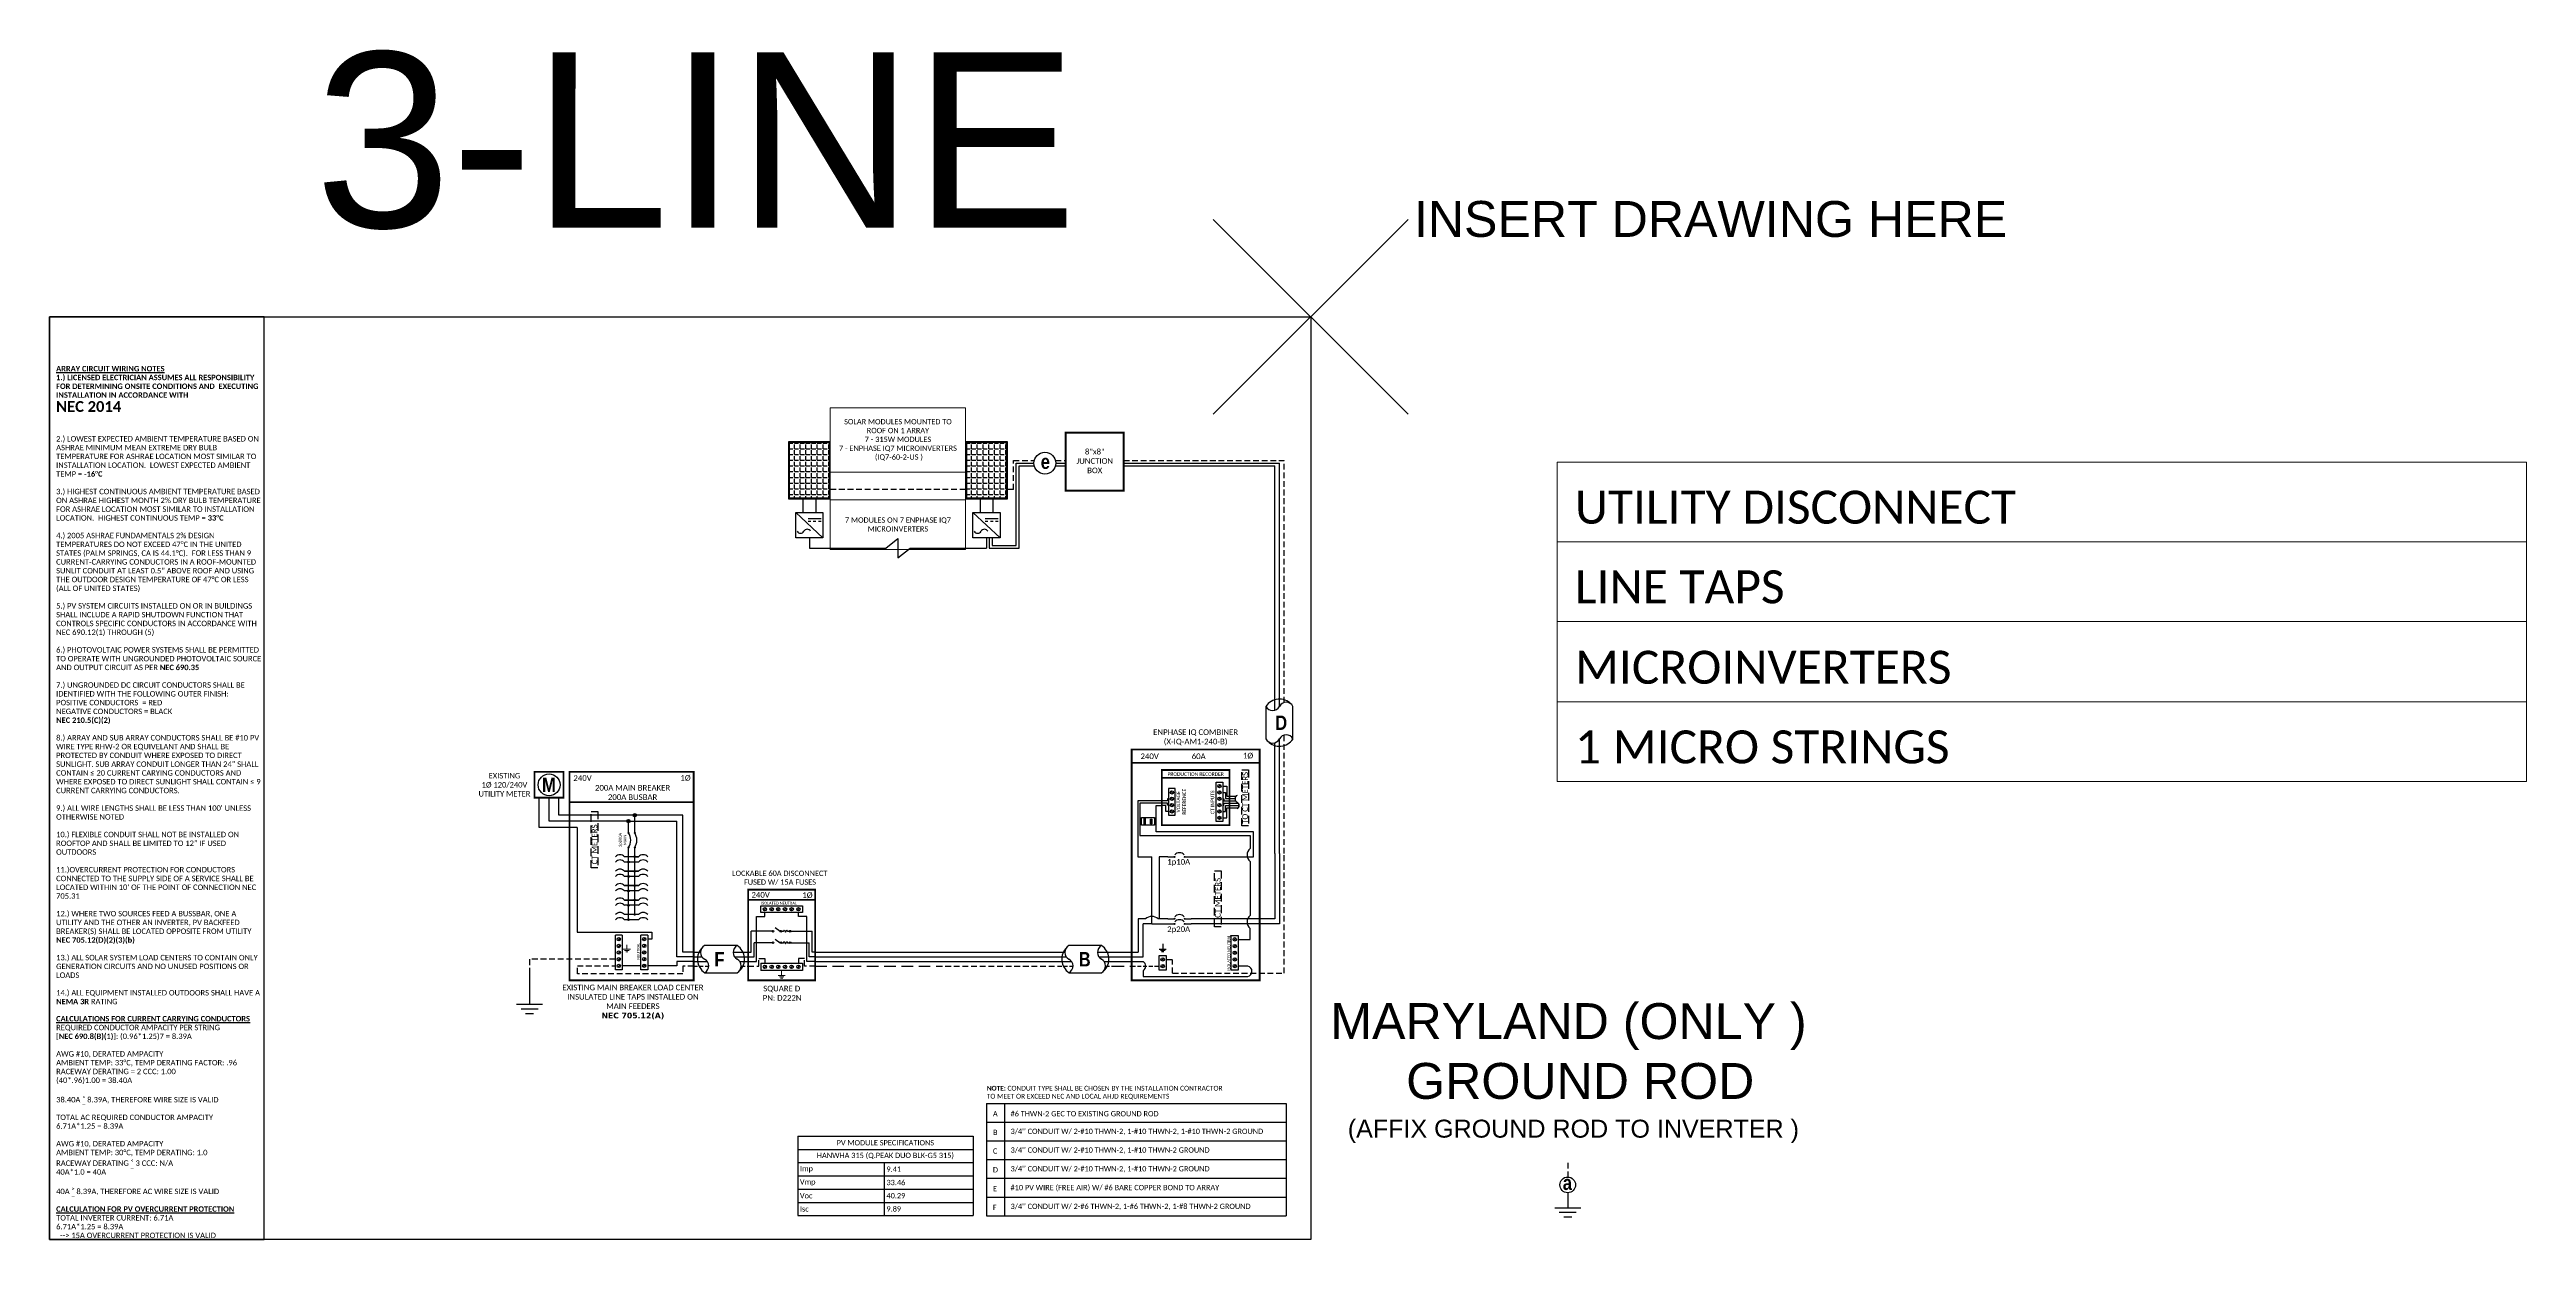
# Model space of a CAD drawing. Header units: feet. Extents: x -13431 to 10768, y 10829 to 29871.
# Drawn here: x 6130 to 7744, y 16895 to 17670 of the extents above; entities that cross this region are included whole.
import ezdxf

# ---------------------------------------------------------------- set-up
doc = ezdxf.new("R2010")
doc.units = ezdxf.units.FT
doc.header["$MEASUREMENT"] = 0
doc.linetypes.add('DASHED', pattern=[0.75, 0.5, -0.25])
doc.linetypes.add('HIDDEN', pattern=[0.375, 0.25, -0.125])
for name, color, linetype in [('E - MODULE', 7, 'Continuous'), ('LOCKED (PRINT)', 7, 'Continuous'), ('ONE LINE BLOCKS', 7, 'Continuous'), ('TABLES', 7, 'Continuous'), ('TEXT', 7, 'Continuous'), ('Z - TITLEBLOCK TXT', 7, 'Continuous')]:
    doc.layers.add(name, color=color, linetype=linetype)
doc.layers.add('LOCKED (NO PRINT)', color=7, linetype='Continuous', plot=False)
doc.styles.add('ONE LINE TXT', font='techb___.ttf')
doc.styles.get("Standard").update_dxf_attribs({"font": 'CALIBRI.TTF'})
doc.styles.add('TITLE BBLOCK TEXT', font='ARIALUNI.TTF')

# ---------------------------------------------------------------- blocks, each defined once
blk = doc.blocks.new('*T75')
at = {"layer": 'Defpoints', "color": 8, "linetype": 'ByBlock', "lineweight": 0, "transparency": 16777216}
for p, q in [((0, 0), (631.6, 0)), ((0, 0), (0, -208.1)), ((631.6, 0), (631.6, -208.1)), ((0, -51.9), (631.6, -51.9)), ((0, -103.8), (631.6, -103.8)), ((0, -156.2), (631.6, -156.2)), ((0, -208.1), (631.6, -208.1))]:
    blk.add_line(p, q, dxfattribs=at)
at = {"color": 0, "transparency": 16777216, "char_height": 21.506, "width": 608.409, "attachment_point": 7}
for s, insert in [('{\\fCalibri|b0|i0|c0;UTILITY DISCONNECT', (11.6, -40.3)), ('{\\fCalibri|b0|i0|c0;LINE TAPS', (11.6, -92.2)), ('{\\fCalibri|b0|i0|c0;MICROINVERTERS', (11.6, -144.6)), ('{\\fCalibri|b0|i0|c0;1 MICRO STRINGS', (11.6, -196.5))]:
    blk.add_mtext(s, dxfattribs=dict(at, insert=insert))
blk = doc.blocks.new('*U249')
at = {"color": 7}
for p, q in [((-35.5, 9), (-31.1, 9)), ((-9.8, 9), (0, 9))]:
    blk.add_line(p, q, dxfattribs=at)
at = {"color": 10}
for p, q in [((-35.5, 6), (-30.1, 6)), ((-8.9, 6), (0, 6))]:
    blk.add_line(p, q, dxfattribs=at)
at = {"color": 253}
for p, q in [((-35.5, 3), (-26.7, 3)), ((-5.4, 3), (0, 3))]:
    blk.add_line(p, q, dxfattribs=at)
at = {"color": 7, "linetype": 'Continuous'}
for p, q in [((-7.1, 13.3), (-28.4, 13.3)), ((-28.4, -4.3), (-7.1, -4.3))]:
    blk.add_line(p, q, dxfattribs=at)
at = {"color": 92, "linetype": 'HIDDEN', "ltscale": 10}
for p, q in [((-4.5, 0), (0, 0)), ((-35.5, 0), (-25.7, 0))]:
    blk.add_line(p, q, dxfattribs=at)
at = {"color": 7, "linetype": 'Continuous'}
for centre, start, end in [((-22.5, 4.5), 133.9732, 236.4265), ((-13, 4.5), 313.9732, 56.4265)]:
    blk.add_arc(centre, 10.6, start, end, dxfattribs=at)
at = {"linetype": 'Continuous'}
for centre, start, end in [((-26.1, 8.9), 117.6639, 242.3361), ((-30.7, 0.1), 297.6639, 62.3361), ((-4.8, 8.9), 117.6639, 242.3361), ((-9.5, 0.1), 297.6639, 62.3361)]:
    blk.add_arc(centre, 4.98, start, end, dxfattribs=at)
blk = doc.blocks.new('*U251')
at = {"lineweight": 50}
blk.add_line((-43.6, 43.1), (0, 43.1), dxfattribs=at)
at = {"color": 1, "linetype": 'Continuous'}
for p, q in [((-35.3, 34.8), (-35.3, 39.3)), ((-35.3, 39.3), (-8.3, 39.3)), ((-8.3, 34.8), (-35.3, 34.8)), ((-8.3, 39.3), (-8.3, 34.8)), ((-26.1, 25.2), (-22.8, 22.7)), ((-26.1, 17.6), (-22.8, 15.2)), ((-21.7, 22.7), (-20.5, 22.7)), ((-17.9, 22.7), (-16.7, 22.7)), ((-35.3, 1.8), (-8.3, 1.8)), ((-35.3, 1.8), (-35.3, -2.8)), ((-21.7, 15.2), (-20.5, 15.2)), ((-17.9, 15.2), (-16.7, 15.2)), ((-8.3, 1.8), (-8.3, -2.8)), ((-8.3, -2.8), (-35.3, -2.8))]:
    blk.add_line(p, q, dxfattribs=at)
at = {"color": 4, "linetype": 'Continuous'}
for p, q in [((-31.9, 37.8), (-33.5, 36.3)), ((-27.5, 37.8), (-29.1, 36.3)), ((-23.2, 37.8), (-24.8, 36.3)), ((-18.8, 37.8), (-20.4, 36.3)), ((-14.5, 37.8), (-16.1, 36.3)), ((-10.1, 37.8), (-11.7, 36.3)), ((-31.9, 0.3), (-33.5, -1.3)), ((-27.5, 0.3), (-29.1, -1.3)), ((-23.2, 0.3), (-24.8, -1.3)), ((-18.8, 0.3), (-20.4, -1.3)), ((-14.5, 0.3), (-16.1, -1.3)), ((-10.1, 0.3), (-11.7, -1.3))]:
    blk.add_line(p, q, dxfattribs=at)
at = {"color": 253, "linetype": 'Continuous'}
for p, q in [((-32.7, 32.2), (-32.7, 34.8)), ((-10.9, 32.2), (-10.9, 34.8)), ((-38.2, 3), (-38.2, 32.2)), ((-38.2, 32.2), (-32.7, 32.2)), ((-5.4, 32.2), (-10.9, 32.2)), ((-5.4, 3), (-5.4, 32.2)), ((-43.6, 3), (-38.2, 3)), ((0, 3), (-5.4, 3))]:
    blk.add_line(p, q, dxfattribs=at)
at = {"color": 7, "linetype": 'Continuous'}
for p, q in [((-28, 22.7), (-41.7, 22.7)), ((-41.7, 9), (-41.7, 22.7)), ((-15.6, 22.7), (-1.9, 22.7)), ((-1.9, 9), (-1.9, 22.7))]:
    blk.add_line(p, q, dxfattribs=at)
at = {"color": 7}
for p, q in [((-43.6, 9), (-41.7, 9)), ((0, 9), (-1.9, 9))]:
    blk.add_line(p, q, dxfattribs=at)
at = {"color": 10, "linetype": 'Continuous'}
for p, q in [((-43.6, 6), (-39.8, 6)), ((-28, 15.2), (-39.8, 15.2)), ((-39.8, 6), (-39.8, 15.2)), ((-15.6, 15.2), (-3.8, 15.2)), ((-3.8, 6), (-3.8, 15.2)), ((0, 6), (-3.8, 6))]:
    blk.add_line(p, q, dxfattribs=at)
at = {"color": 92, "linetype": 'HIDDEN', "ltscale": 15}
for p, q in [((-43.6, 0), (-36.6, 0)), ((-36.6, 0), (-36.6, 4.9)), ((-36.6, 4.9), (-32.7, 4.9)), ((-32.7, 4.9), (-32.7, 1.8)), ((-7, 4.9), (-10.9, 4.9)), ((-10.9, 4.9), (-10.9, 1.8)), ((-7, 0), (-7, 4.9)), ((0, 0), (-7, 0))]:
    blk.add_line(p, q, dxfattribs=at)
at = {"lineweight": 50, "const_width": 1.19}
blk.add_lwpolyline([(-43.6, -9.3), (-43.6, 49.8), (0, 49.8), (0, -9.3)], close=True, dxfattribs=at)
at = {"color": 92, "linetype": 'Continuous', "lineweight": 5, "ltscale": 0.05, "flags": 128}
for points in [[(-24.1, -6.2), (-19.5, -6.2)], [(-20.3, -7), (-23.3, -7)], [(-21.1, -7.9), (-22.5, -7.9)], [(-21.8, -3.3), (-21.8, -6.2)]]:
    blk.add_lwpolyline(points, dxfattribs=at)
at = {"color": 4, "linetype": 'Continuous'}
for centre in [(-32.7, 37), (-28.3, 37), (-24, 37), (-19.6, 37), (-15.3, 37), (-10.9, 37), (-32.7, -0.5), (-28.3, -0.5), (-24, -0.5), (-19.6, -0.5), (-15.3, -0.5), (-10.9, -0.5)]:
    blk.add_circle(centre, 1.11, dxfattribs=at)
at = {"color": 1, "linetype": 'Continuous'}
for centre in [(-27.4, 22.7), (-22.3, 22.7), (-16.2, 22.7), (-27.4, 15.2), (-22.3, 15.2), (-16.2, 15.2)]:
    blk.add_circle(centre, 0.541, dxfattribs=at)
for points in [[(-20.5, 22.7), (-20.1, 23.5), (-19.2, 22), (-18.4, 23.5), (-17.9, 22.7)], [(-20.5, 15.2), (-20.1, 16), (-19.2, 14.4), (-18.4, 16), (-17.9, 15.2)]]:
    blk.add_spline(points, degree=3, dxfattribs=at)
at = {"color": 7}
blk.add_blockref('*U249', (-43.6, 0), dxfattribs=at)
at = {"color": 4, "linetype": 'Continuous'}
blk.add_text('ISOLATED NEUTRAL', height=1.874, dxfattribs=at).set_placement((-35.3, 40))
at = {"color": 1}
for s, width, gutter_width, heights, insert, char_height, attachment_point in [('\\A1;\\pi4.81443;LOCKABLE 60A DISCONNECT \\P\\pi12.54963;FUSED W/ 15A FUSES', 71.893, 92.2, [18.6], (-58.9, 62.2), 3.454, 1), ('240V', 0.148, 0.75, [0], (-35.5, 46.4), 3.66, 5), ('1Ø', 0.148, 0.75, [0], (-5, 46.1), 3.66, 5), ('\\A1;\\pi5.59874,t23.88673;SQUARE D\\P\\pi5.24142,t23.52941;PN: D222N', 35.082, 28.9, [13.5], (-39.4, -12.8), 3.658, 1)]:
    blk.add_mtext_dynamic_manual_height_columns(s, width=width, gutter_width=gutter_width, heights=heights, dxfattribs=dict(at, insert=insert, char_height=char_height, attachment_point=attachment_point))
blk = doc.blocks.new('lineTapPanel')
at = {"linetype": 'Continuous'}
h = blk.add_hatch(color=254, dxfattribs=at)
h.dxf.hatch_style = 1
edge = h.paths.add_edge_path()
edge.add_arc((-38.4, 98.3), 1.11, 0, 360)
h = blk.add_hatch(color=254, dxfattribs=at)
h.dxf.hatch_style = 1
edge = h.paths.add_edge_path()
edge.add_arc((-42.5, 94.5), 1.11, 0, 360)
h = blk.add_hatch(color=1, dxfattribs=at)
h.dxf.hatch_style = 1
edge = h.paths.add_edge_path()
edge.add_arc((-42.5, 86.8), 0.291, 0, 360)
h = blk.add_hatch(color=1, dxfattribs=at)
h.dxf.hatch_style = 1
edge = h.paths.add_edge_path()
edge.add_arc((-38.4, 86.8), 0.291, 0, 360)
h = blk.add_hatch(color=1, dxfattribs=at)
h.dxf.hatch_style = 1
edge = h.paths.add_edge_path()
edge.add_arc((-42.5, 67.8), 0.528, 0, 360)
h = blk.add_hatch(color=1, dxfattribs=at)
h.dxf.hatch_style = 1
edge = h.paths.add_edge_path()
edge.add_arc((-42.5, 77.2), 0.291, 0, 360)
h = blk.add_hatch(color=1, dxfattribs=at)
h.dxf.hatch_style = 1
edge = h.paths.add_edge_path()
edge.add_arc((-38.4, 71.2), 0.528, 0, 360)
h = blk.add_hatch(color=1, dxfattribs=at)
h.dxf.hatch_style = 1
edge = h.paths.add_edge_path()
edge.add_arc((-38.4, 77.2), 0.291, 0, 360)
h = blk.add_hatch(color=1, dxfattribs=at)
h.dxf.hatch_style = 1
edge = h.paths.add_edge_path()
edge.add_arc((-42.5, 58.4), 0.528, 0, 360)
h = blk.add_hatch(color=1, dxfattribs=at)
h.dxf.hatch_style = 1
edge = h.paths.add_edge_path()
edge.add_arc((-42.5, 49), 0.528, 0, 360)
h = blk.add_hatch(color=1, dxfattribs=at)
h.dxf.hatch_style = 1
edge = h.paths.add_edge_path()
edge.add_arc((-38.4, 61.8), 0.528, 0, 360)
h = blk.add_hatch(color=1, dxfattribs=at)
h.dxf.hatch_style = 1
edge = h.paths.add_edge_path()
edge.add_arc((-38.4, 52.4), 0.528, 0, 360)
h = blk.add_hatch(color=1, dxfattribs=at)
h.dxf.hatch_style = 1
edge = h.paths.add_edge_path()
edge.add_arc((-42.5, 39.6), 0.528, 0, 360)
h = blk.add_hatch(color=1, dxfattribs=at)
h.dxf.hatch_style = 1
edge = h.paths.add_edge_path()
edge.add_arc((-38.4, 43), 0.528, 0, 360)
h = blk.add_hatch(color=1, dxfattribs=at)
h.dxf.hatch_style = 1
edge = h.paths.add_edge_path()
edge.add_arc((-38.4, 33.6), 0.528, 0, 360)
h = blk.add_hatch(color=1, dxfattribs=at)
h.dxf.hatch_style = 1
edge = h.paths.add_edge_path()
edge.add_arc((-42.5, 30.2), 0.528, 0, 360)
at = {"color": 253, "linetype": 'Continuous'}
for p, q in [((-100.7, 90.2), (-100.7, 109.7)), ((-76, 90.2), (-100.7, 90.2)), ((-76, 90.2), (-76, 22.2)), ((-76, 22.2), (-27.2, 22.2)), ((-27.2, 17.6), (-29.9, 17.6)), ((-27.2, 22.2), (-27.2, 17.6)), ((-11, 0.2), (-29.9, 0.2)), ((0, 3), (-11, 3)), ((-11, 3), (-11, 0.2))]:
    blk.add_line(p, q, dxfattribs=at)
at = {"color": 10, "linetype": 'Continuous'}
for p, q in [((-94.2, 94.5), (-94.2, 109.7)), ((-43.6, 94.5), (-94.2, 94.5)), ((-42.5, 87.1), (-42.5, 93.4)), ((-41.4, 94.5), (-11, 94.5)), ((-11, 6), (-11, 94.5)), ((-35.9, 67.8), (-45, 67.8)), ((-42.5, 30.2), (-42.5, 76.9)), ((-35.9, 58.4), (-45, 58.4)), ((-35.9, 49), (-45, 49)), ((-35.9, 39.6), (-45, 39.6)), ((-35.9, 30.2), (-45, 30.2)), ((0, 6), (-11, 6))]:
    blk.add_line(p, q, dxfattribs=at)
at = {"color": 7, "linetype": 'Continuous'}
for p, q in [((-87.8, 98.3), (-87.8, 109.7)), ((-39.6, 98.3), (-87.8, 98.3)), ((-38.4, 87.1), (-38.4, 97.2)), ((-7, 9), (-7, 98.3)), ((-35.9, 71.2), (-45, 71.2)), ((-38.4, 61.8), (-38.4, 76.9)), ((-38.4, 71.2), (-35.9, 71.2)), ((-45, 61.8), (-35.9, 61.8)), ((-35.9, 61.8), (-45, 61.8)), ((-45, 52.4), (-35.9, 52.4)), ((-35.9, 52.4), (-45, 52.4)), ((-38.4, 52.4), (-38.4, 61.8)), ((-38.4, 43), (-38.4, 52.4)), ((-45, 43), (-35.9, 43)), ((-35.9, 43), (-45, 43)), ((-35.9, 33.6), (-45, 33.6)), ((-38.4, 33.6), (-38.4, 43))]:
    blk.add_line(p, q, dxfattribs=at)
at = {"lineweight": 50}
blk.add_line((-80.9, 106.9), (0, 106.9), dxfattribs=at)
at = {"color": 7}
for p, q in [((-7, 98.3), (-37.3, 98.3)), ((0, 9), (-7, 9))]:
    blk.add_line(p, q, dxfattribs=at)
at = {"color": 1, "linetype": 'Continuous'}
for p, q in [((-51, -2.5), (-51, 20.2)), ((-46.5, 20.2), (-51, 20.2)), ((-46.5, 20.2), (-46.5, -2.5)), ((-34.4, -2.4), (-34.4, 20.2)), ((-29.9, 20.2), (-34.4, 20.2)), ((-29.9, 20.2), (-29.9, -2.4)), ((-46.5, -2.5), (-51, -2.5)), ((-29.9, -2.4), (-34.4, -2.4))]:
    blk.add_line(p, q, dxfattribs=at)
at = {"color": 4, "linetype": 'Continuous'}
for p, q in [((-48, 18.3), (-49.5, 16.7)), ((-31.4, 18.4), (-32.9, 16.8)), ((-48, 13.9), (-49.5, 12.4)), ((-48, 9.6), (-49.5, 8)), ((-48, 5.2), (-49.5, 3.7)), ((-48, 0.9), (-49.5, -0.7)), ((-31.4, 14), (-32.9, 12.4)), ((-31.4, 9.7), (-32.9, 8.1)), ((-31.4, 5.3), (-32.9, 3.7)), ((-31.4, 0.9), (-32.9, -0.6))]:
    blk.add_line(p, q, dxfattribs=at)
at = {"color": 92, "linetype": 'HIDDEN', "ltscale": 15}
for p, q in [((-51, 4.4), (-106.9, 4.4)), ((-106.9, 4.4), (-106.9, -4.9)), ((-75.8, -5), (-75.8, 0.1)), ((-75.8, 0.1), (-51, 0.1)), ((0, 0), (-7, 0)), ((-7, -5), (-75.8, -5)), ((-7, 0), (-7, -5))]:
    blk.add_line(p, q, dxfattribs=at)
at = {"color": 92, "linetype": 'Continuous', "ltscale": 15}
blk.add_line((-34.4, 0.1), (-46.5, 0.1), dxfattribs=at)
at = {"color": 92, "ltscale": 15}
blk.add_line((-106.9, -4.9), (-106.9, -24.8), dxfattribs=at)
at = {"lineweight": 50, "const_width": 1.19}
for points in [[(-103.7, 109.7), (-103.7, 126.6), (-84.8, 126.6), (-84.8, 109.7)], [(-80.9, -9.3), (-80.9, 126.6), (0, 126.6), (0, -9.3)]]:
    blk.add_lwpolyline(points, close=True, dxfattribs=at)
at = {"color": 92, "linetype": 'Continuous', "lineweight": 5, "ltscale": 0.05, "flags": 128}
for points in [[(-45.9, 11), (-41.2, 11)], [(-42, 10.1), (-45.1, 10.1)], [(-42.8, 9.2), (-44.3, 9.2)], [(-43.5, 13.8), (-43.5, 11)]]:
    blk.add_lwpolyline(points, dxfattribs=at)
at = {"color": 92, "linetype": 'Continuous', "ltscale": 4, "flags": 128}
for points in [[(-115.4, -24.8), (-98.4, -24.8)], [(-101.4, -28), (-112.4, -28)], [(-104.3, -31.1), (-109.5, -31.1)]]:
    blk.add_lwpolyline(points, dxfattribs=at)
at = {"linetype": 'Continuous'}
blk.add_circle((-94.2, 118.1), 7.15, dxfattribs=at)
at = {"color": 7, "linetype": 'Continuous'}
for centre in [(-38.4, 98.3), (-38.4, 98.3), (-42.5, 94.5)]:
    blk.add_circle(centre, 1.11, dxfattribs=at)
at = {"color": 1, "linetype": 'Continuous'}
for centre, radius in [((-42.5, 86.8), 0.291), ((-38.4, 86.8), 0.291), ((-42.5, 67.8), 0.528), ((-42.5, 77.2), 0.291), ((-38.4, 71.2), 0.528), ((-38.4, 77.2), 0.291), ((-42.5, 58.4), 0.528), ((-42.5, 49), 0.528), ((-38.4, 61.8), 0.528), ((-38.4, 52.4), 0.528), ((-42.5, 39.6), 0.528), ((-38.4, 43), 0.528), ((-38.4, 33.6), 0.528), ((-42.5, 30.2), 0.528)]:
    blk.add_circle(centre, radius, dxfattribs=at)
at = {"color": 4, "linetype": 'Continuous'}
for centre in [(-48.8, 17.5), (-32.2, 17.6), (-48.8, 13.1), (-48.8, 8.8), (-48.8, 4.4), (-48.8, 0.1), (-32.2, 13.2), (-32.2, 8.9), (-32.2, 4.5), (-32.2, 0.2)]:
    blk.add_circle(centre, 1.11, dxfattribs=at)
at = {"color": 1, "linetype": 'Continuous'}
for centre, radius, start, end in [((-50.1, 82), 9.06, 327.8708, 32.1292), ((-46.1, 82), 9.06, 327.8708, 32.1292), ((-48, 68.6), 3.93, 40.3392, 139.6608), ((-48, 65.2), 3.93, 40.3392, 139.6608), ((-32.9, 68.6), 3.93, 40.3392, 139.6608), ((-32.9, 65.2), 3.93, 40.3392, 139.6608), ((-48, 59.2), 3.93, 40.3392, 139.6608), ((-48, 55.8), 3.93, 40.3392, 139.6608), ((-48, 49.8), 3.93, 40.3392, 139.6608), ((-48, 46.4), 3.93, 40.3392, 139.6608), ((-32.9, 59.2), 3.93, 40.3392, 139.6608), ((-32.9, 55.8), 3.93, 40.3392, 139.6608), ((-32.9, 49.8), 3.93, 40.3392, 139.6608), ((-32.9, 46.4), 3.93, 40.3392, 139.6608), ((-48, 40.4), 3.93, 40.3392, 139.6608), ((-48, 37), 3.93, 40.3392, 139.6608), ((-48, 31), 3.93, 40.3392, 139.6608), ((-32.9, 40.4), 3.93, 40.3392, 139.6608), ((-32.9, 37), 3.93, 40.3392, 139.6608), ((-32.9, 31), 3.93, 40.3392, 139.6608), ((-48, 27.6), 3.93, 40.3392, 139.6608), ((-32.9, 27.6), 3.93, 40.3392, 139.6608)]:
    blk.add_arc(centre, radius, start, end, dxfattribs=at)
at = {"color": 253, "linetype": 'Continuous', "style": 'ONE LINE TXT'}
blk.add_text('M', height=9.38, dxfattribs=at).set_placement((-98.8, 113.4))
at = {"color": 4, "linetype": 'Continuous'}
blk.add_text('NEUTRAL', height=1.87, rotation=90, dxfattribs=at).set_placement((-35.1, 4.1))
at = {"color": 1, "attachment_point": 5}
for s, width, gutter_width, heights, insert, char_height in [('EXISTING\\P1Ø 120/240V UTILITY METER', 37.807, 7.17, [0], (-123.3, 118.1), 3.543), ('240V', 0.148, 0.75, [0], (-72.4, 122.5), 3.66), ('200A MAIN BREAKER\\P200A BUSBAR', 72.5, 0.75, [0], (-39.8, 113.1), 3.658), ('1Ø', 0.148, 0.75, [0], (-5.3, 122.5), 3.66), ('EXISTING MAIN BREAKER LOAD CENTER INSULATED LINE TAPS INSTALLED ON MAIN FEEDERS\\P{\\fVerdana|b1|i0|c0|p34;NEC 705.12(A)}', 98.918, 7.17, [106.4], (-39.6, -23.4), 3.658)]:
    blk.add_mtext_dynamic_manual_height_columns(s, width=width, gutter_width=gutter_width, heights=heights, dxfattribs=dict(at, insert=insert, char_height=char_height))
at = {"color": 4, "linetype": 'Continuous', "insert": (-46.3, 82.2), "char_height": 1.87, "attachment_point": 5, "rotation": 90}
blk.add_mtext_dynamic_manual_height_columns('2p200A\\PMAIN', width=0.148, gutter_width=0.75, heights=[0], dxfattribs=at)
blk = doc.blocks.new('*U253')
at = {"color": 7}
blk.add_blockref('lineTapPanel', (0, 0), dxfattribs=at)
blk = doc.blocks.new('*U246')
at = {"color": 7}
blk.add_line((-79.1, 9), (0, 9), dxfattribs=at)
at = {"color": 10}
blk.add_line((-79.1, 6), (0, 6), dxfattribs=at)
at = {"color": 253}
blk.add_line((-79.1, 3), (0, 3), dxfattribs=at)
at = {"color": 92, "linetype": 'HIDDEN', "ltscale": 15}
blk.add_line((-79.1, 0), (0, 0), dxfattribs=at)
blk = doc.blocks.new('*T256')
at = {"color": 0, "lineweight": -2, "transparency": 16777216}
for p, q in [((0, 0), (114.2, 0)), ((0, 0), (0, -51.7)), ((114.2, 0), (114.2, -51.7)), ((0, -8.6), (114.2, -8.6)), ((0, -17.2), (114.2, -17.2)), ((0, -25.8), (114.2, -25.8)), ((56.4, -17.2), (56.4, -51.7)), ((0, -34.5), (114.2, -34.5)), ((0, -43.1), (114.2, -43.1)), ((0, -51.7), (114.2, -51.7))]:
    blk.add_line(p, q, dxfattribs=at)
at = {"color": 0, "linetype": 'Continuous', "transparency": 16777216, "char_height": 3.454}
for s, insert, width, attachment_point in [('{\\fCalibri|b0|i0|c0;HANWHA 315 (Q.PEAK DUO BLK-G5 315)', (57.1, -12.9), 111.433, 5), ('{\\fCalibri|b0|i0|c0;PV MODULE SPECIFICATIONS', (57.1, -4.3), 111.433, 5), ('{\\fCalibri|b0|i0|c0;Vmp', (1.4, -30.2), 53.655, 4), ('{\\fCalibri|b0|i0|c0;Imp', (1.4, -21.5), 53.655, 4), ('{\\fCalibri|b0|i0|c0;33.46', (57.8, -30.2), 55.025, 4), ('{\\fCalibri|b0|i0|c0;9.41', (57.8, -21.5), 55.025, 4), ('{\\fCalibri|b0|i0|c0;Voc', (1.4, -38.8), 53.655, 4), ('{\\fCalibri|b0|i0|c0;Isc', (1.4, -47.4), 53.655, 4), ('{\\fCalibri|b0|i0|c0;40.29', (57.8, -38.8), 55.025, 4), ('{\\fCalibri|b0|i0|c0;9.89', (57.8, -47.4), 55.025, 4)]:
    blk.add_mtext(s, dxfattribs=dict(at, insert=insert, width=width, attachment_point=attachment_point))
blk = doc.blocks.new('*T257')
at = {"linetype": 'ByBlock', "lineweight": -2, "transparency": 16777216}
for p, q in [((0, 0), (195.1, 0)), ((0, 0), (0, -73.1)), ((11.6, 0), (11.6, -73.1)), ((195.1, 0), (195.1, -73.1)), ((0, -12.1), (195.1, -12.1)), ((0, -24.3), (195.1, -24.3)), ((0, -36.5), (195.1, -36.5)), ((0, -48.6), (195.1, -48.6)), ((0, -61), (195.1, -61)), ((0, -73.1), (195.1, -73.1))]:
    blk.add_line(p, q, dxfattribs=at)
at = {"color": 0, "linetype": 'Continuous', "transparency": 16777216, "char_height": 3.454, "attachment_point": 7}
for s, insert, width in [('{\\fCalibri|b0|i0|c0;A', (4.1, -8.4), 3.454), ('{\\fCalibri|b0|i0|c0;#6 THWN-2 GEC TO EXISTING GROUND ROD', (15.6, -8.4), 175.386), ("{\\fCalibri|b0|i0|c0;3/4'' CONDUIT W/ 2-#10 THWN-2, 1-#10 THWN-2, 1-#10 THWN-2 GROUND", (15.6, -20.5), 175.386), ('{\\fCalibri|b0|i0|c0;C', (4.1, -32.7), 3.454), ('{\\fCalibri|b0|i0|c0;B', (4.1, -20.5), 3.454), ("{\\fCalibri|b0|i0|c0;3/4'' CONDUIT W/ 2-#10 THWN-2, 1-#10 THWN-2 GROUND", (15.6, -32.7), 175.386), ('{\\fCalibri|b0|i0|c0;D', (4.1, -44.9), 3.454), ("{\\fCalibri|b0|i0|c0;3/4'' CONDUIT W/ 2-#10 THWN-2, 1-#10 THWN-2 GROUND", (15.6, -44.9), 175.386), ('{\\fCalibri|b0|i0|c0;E', (4.1, -57.2), 3.454), ('{\\fCalibri|b0|i0|c0;#10 PV WIRE (FREE AIR) W/ #6 BARE COPPER BOND TO ARRAY', (15.6, -57.2), 175.386), ('{\\fCalibri|b0|i0|c0;F', (4.1, -69.4), 3.454), ("{\\fCalibri|b0|i0|c0;3/4'' CONDUIT W/ 2-#6 THWN-2, 1-#6 THWN-2, 1-#8 THWN-2 GROUND", (15.6, -69.4), 175.386)]:
    blk.add_mtext(s, dxfattribs=dict(at, insert=insert, width=width))
blk = doc.blocks.new('*U248')
at = {"color": 7}
blk.add_line((-79.1, 9), (0, 9), dxfattribs=at)
at = {"color": 10}
blk.add_line((-79.1, 6), (0, 6), dxfattribs=at)
at = {"color": 253}
blk.add_line((-79.1, 3), (0, 3), dxfattribs=at)
at = {"color": 92, "linetype": 'DASHED', "ltscale": 15}
blk.add_line((-79.1, 0), (0, 0), dxfattribs=at)
blk = doc.blocks.new('*T258')
at = {"layer": 'Defpoints', "color": 8, "linetype": 'ByBlock', "lineweight": 0, "transparency": 16777216}
for p, q in [((0, 0), (88.2, 0)), ((0, 0), (0, -92.2)), ((88.2, 0), (88.2, -92.2)), ((0, -41.8), (88.2, -41.8)), ((0, -59.9), (88.2, -59.9)), ((0, -92.2), (88.2, -92.2))]:
    blk.add_line(p, q, dxfattribs=at)
at = {"color": 0, "linetype": 'Continuous', "transparency": 16777216, "width": 80.036, "attachment_point": 5}
for s, insert, char_height in [('{\\fCalibri|b0|i0|c0;SOLAR MODULES MOUNTED TO ROOF ON 1 ARRAY^J7 - 315W MODULES^J7 - ENPHASE IQ7 MICROINVERTERS^J (IQ7-60-2-US )', (44.1, -20.9), 3.4544), ('{\\fCalibri|b0|i0|c0;', (44.1, -50.9), 3.454), ('{\\fCalibri|b0|i0|c0;7 MODULES ON 7 ENPHASE IQ7 MICROINVERTERS', (44.1, -76), 3.454)]:
    blk.add_mtext(s, dxfattribs=dict(at, insert=insert, char_height=char_height))
blk = doc.blocks.new('8x8box')
at = {"lineweight": 50, "const_width": 1.19}
blk.add_lwpolyline([(37.8, 0), (0, 0), (0, 37.8), (37.8, 37.8)], close=True, dxfattribs=at)
at = {"color": 1, "insert": (19, 19.3), "char_height": 3.658, "attachment_point": 5}
blk.add_mtext_dynamic_manual_height_columns('8"x8"  JUNCTION BOX ', width=0.477, gutter_width=7.17, heights=[0], dxfattribs=at)
blk = doc.blocks.new('*U231')
at = {"layer": 'LOCKED (NO PRINT)', "color": 7}
blk.add_lwpolyline([(-2074.5, 12976.6), (-2057.8, 12976.6), (-2057.8, 12966.1), (-2074.5, 12966.1)], close=True, dxfattribs=at)
at = {"layer": 'LOCKED (PRINT)', "color": 1, "insert": (4.3, 153.2), "char_height": 3.5433, "width": 133.501, "attachment_point": 7, "line_spacing_factor": 0.97}
blk.add_mtext('{\\fCalibri|b1|i0|c0|p34;\\LARRAY CIRCUIT WIRING NOTES\\l\\P1.) LICENSED ELECTRICIAN ASSUMES ALL RESPONSIBILITY FOR DETERMINING ONSITE CONDITIONS AND  EXECUTING INSTALLATION IN ACCORDANCE WITH\\P\\H1.9756x;NEC 2014\\fCalibri|b0|i0|c0|p34;\\H0.50618x;\\P\\H0.99999x;\\P\\P2.) LOWEST EXPECTED AMBIENT TEMPERATURE BASED ON ASHRAE MINIMUM MEAN EXTREME DRY BULB TEMPERATURE FOR ASHRAE LOCATION MOST SIMILAR TO INSTALLATION LOCATION.  LOWEST EXPECTED AMBIENT TEMP = -\\fCalibri|b1|i0|c0|p34;16\\fCalibri|b0|i0|c0|p34;°\\fCalibri|b1|i0|c0|p34;C\\P\\fCalibri|b0|i0|c0|p34;\\P}3.) HIGHEST CONTINUOUS AMBIENT TEMPERATURE BASED ON ASHRAE HIGHEST MONTH 2% DRY BULB TEMPERATURE FOR ASHRAE LOCATION MOST SIMILAR TO INSTALLATION LOCATION.  HIGHEST CONTINUOUS TEMP = {\\fCalibri|b1|i0|c0|p34;33}°{\\fCalibri|b1|i0|c0|p34;C}\\P\\P4.) 2005 ASHRAE FUNDAMENTALS 2% DESIGN TEMPERATURES DO NOT EXCEED 47°C IN THE UNITED STATES (PALM SPRINGS, CA IS 44.1°C).  FOR LESS THAN 9 CURRENT-CARRYING CONDUCTORS IN A ROOF-MOUNTED SUNLIT CONDUIT AT LEAST 0.5" ABOVE ROOF AND USING THE OUTDOOR DESIGN TEMPERATURE OF 47°C OR LESS (ALL OF UNITED STATES)\\P\\P5.) PV SYSTEM CIRCUITS INSTALLED ON OR IN BUILDINGS SHALL INCLUDE A RAPID SHUTDOWN FUNCTION THAT CONTROLS SPECIFIC CONDUCTORS IN ACCORDANCE WITH NEC 690.12(1) THROUGH (5)\\P\\P6.) PHOTOVOLTAIC POWER SYSTEMS SHALL BE PERMITTED TO OPERATE WITH UNGROUNDED PHOTOVOLTAIC SOURCE AND OUTPUT CIRCUIT AS PER {\\fCalibri|b1|i0|c0|p34;NEC 690.35\\P\\P}7.) UNGROUNDED DC CIRCUIT CONDUCTORS SHALL BE IDENTIFIED WITH THE FOLLOWING OUTER FINISH: POSITIVE CONDUCTORS  = RED\\PNEGATIVE CONDUCTORS = BLACK\\P{\\fCalibri|b1|i0|c0|p34;NEC 210.5(C)(2) \\P}\\P8.) ARRAY AND SUB ARRAY CONDUCTORS SHALL BE #10 PV WIRE TYPE RHW-2 OR EQUIVELANT AND SHALL BE PROTECTED BY CONDUIT WHERE EXPOSED TO DIRECT SUNLIGHT. SUB ARRAY CONDUIT LONGER THAN 24” SHALL CONTAIN ≤ 20 CURRENT CARYING CONDUCTORS AND WHERE EXPOSED TO DIRECT SUNLIGHT SHALL CONTAIN ≤ 9 CURRENT CARRYING CONDUCTORS.\\P\\P9.) ALL WIRE LENGTHS SHALL BE LESS THAN 100\' UNLESS OTHERWISE NOTED  \\P\\P10.) FLEXIBLE CONDUIT SHALL NOT BE INSTALLED ON ROOFTOP AND SHALL BE LIMITED TO 12” IF USED OUTDOORS \\P\\P11.)OVERCURRENT PROTECTION FOR CONDUCTORS CONNECTED TO THE SUPPLY SIDE OF A SERVICE SHALL BE LOCATED WITHIN 10\' OF THE POINT OF CONNECTION NEC 705.31\\P\\P12.) WHERE TWO SOURCES FEED A BUSSBAR, ONE A UTILITY AND THE OTHER AN INVERTER, PV BACKFEED BREAKER(S) SHALL BE LOCATED OPPOSITE FROM UTILITY\\P{\\fCalibri|b1|i0|c0|p34;NEC 705.12(D)(2)(3)(b)} \\P\\P13.) ALL SOLAR SYSTEM LOAD CENTERS TO CONTAIN ONLY GENERATION CIRCUITS AND NO UNUSED POSITIONS OR LOADS\\P\\P14.) ALL EQUIPMENT INSTALLED OUTDOORS SHALL HAVE A {\\fCalibri|b1|i0|c0|p34;NEMA 3R} RATING', dxfattribs=at)

msp = doc.modelspace()

# ---------------------------------------------------------------- hatches: boundary and pattern name
at = {"linetype": 'Continuous'}
h = msp.add_hatch(dxfattribs=at)
h.set_pattern_fill('ANGLE', color=256, scale=13.54666)
h.set_pattern_definition([(0, (6675.2457, 5395.6335), (0, 3.7253315), [2.709332, -1.0159995]), (90, (6675.2457, 5395.6335), (-3.7253315, 2e-16), [2.709332, -1.0159995])])
h.paths.add_polyline_path([(6612.23, 17413.93), (6612.23, 17377.75), (6638.47, 17377.75), (6638.47, 17413.93)])
h = msp.add_hatch(dxfattribs=at)
h.set_pattern_fill('ANGLE', color=256, scale=13.54666)
h.set_pattern_definition([(0, (6790.6655, 5395.6335), (0, 3.7253315), [2.709332, -1.0159995]), (90, (6790.6655, 5395.6335), (-3.7253315, 2e-16), [2.709332, -1.0159995])])
h.paths.add_polyline_path([(6727.65, 17413.93), (6727.65, 17377.75), (6753.89, 17377.75), (6753.89, 17413.93)])
h = msp.add_hatch(color=1)
h.dxf.hatch_style = 1
h.paths.add_polyline_path([(6847.75, 17168.57), (6848.52, 17168.57), (6848.52, 17165.49), (6847.75, 17165.49)])
h.paths.add_polyline_path([(6843.47, 17168.89), (6844.24, 17168.89), (6844.24, 17165.16), (6843.47, 17165.16)])
at = {"layer": 'ONE LINE BLOCKS', "linetype": 'Continuous'}
h = msp.add_hatch(color=1, dxfattribs=at)
h.dxf.hatch_style = 1
edge = h.paths.add_edge_path()
edge.add_arc((6863.23, 17143.88), 0.291, 0, 360)
h = msp.add_hatch(color=1, dxfattribs=at)
h.dxf.hatch_style = 1
edge = h.paths.add_edge_path()
edge.add_arc((6869.91, 17143.88), 0.291, 0, 360)
h = msp.add_hatch(color=1, dxfattribs=at)
h.dxf.hatch_style = 1
edge = h.paths.add_edge_path()
edge.add_arc((6863.23, 17103.58), 0.291, 0, 360)
h = msp.add_hatch(color=1, dxfattribs=at)
h.dxf.hatch_style = 1
edge = h.paths.add_edge_path()
edge.add_arc((6863.23, 17100.2), 0.291, 0, 360)
h = msp.add_hatch(color=1, dxfattribs=at)
h.dxf.hatch_style = 1
edge = h.paths.add_edge_path()
edge.add_arc((6869.91, 17103.58), 0.291, 0, 360)
h = msp.add_hatch(color=1, dxfattribs=at)
h.dxf.hatch_style = 1
edge = h.paths.add_edge_path()
edge.add_arc((6869.91, 17100.2), 0.291, 0, 360)

# ---------------------------------------------------------------- linework, layer by layer
at = {"color": 92, "linetype": 'HIDDEN', "ltscale": 15}
for p, q in [((6758.37, 17383.29), (6758.37, 17402.23)), ((6758.37, 17402.23), (6771.94, 17402.23)), ((6785.75, 17402.23), (6792.33, 17402.23)), ((6830.12, 17402.23), (6934.7, 17402.23)), ((6934.7, 17244.44), (6934.7, 17402.23)), ((6758.37, 17383.29), (6754.4, 17383.29)), ((6934.7, 17146.13), (6934.7, 17223.2)), ((7119.53, 16944.61), (7119.53, 16935.3))]:
    msp.add_line(p, q, dxfattribs=at)
at = {"color": 10, "linetype": 'Continuous'}
for p, q in [((6760.17, 17346.82), (6760.17, 17400.42)), ((6760.17, 17400.42), (6771.7, 17400.42)), ((6785.98, 17400.42), (6792.33, 17400.42)), ((6830.12, 17400.42), (6931.7, 17400.42)), ((6744.38, 17346.82), (6760.17, 17346.82)), ((6848.54, 17129.32), (6848.54, 17143.88)), ((6931.7, 17146.13), (6931.7, 17100.2)), ((6848.54, 17114.76), (6848.54, 17129.32)), ((6848.54, 17100.2), (6848.54, 17114.76)), ((6848.54, 17100.2), (6842.98, 17100.2)), ((6842.98, 17078.76), (6842.98, 17100.2)), ((6848.54, 17100.2), (6859.03, 17100.2)), ((6931.7, 17100.2), (6874.1, 17100.2))]:
    msp.add_line(p, q, dxfattribs=at)
at = {"color": 10}
for p, q in [((6931.7, 17241.98), (6931.7, 17400.42)), ((6931.7, 17146.13), (6931.7, 17220.74)), ((6822.91, 17078.76), (6835.33, 17078.76)), ((6835.33, 17078.76), (6842.98, 17078.76))]:
    msp.add_line(p, q, dxfattribs=at)
at = {"linetype": 'Continuous'}
for p, q in [((6761.98, 17345.02), (6761.98, 17398.62)), ((6761.98, 17398.62), (6771.94, 17398.62)), ((6785.75, 17398.62), (6792.33, 17398.62)), ((6830.12, 17398.62), (6928.7, 17398.62)), ((6616.53, 17368.23), (6634.18, 17368.23)), ((6616.53, 17368.23), (6634.18, 17351.84)), ((6616.53, 17351.84), (6616.53, 17368.23)), ((6621.2, 17377.24), (6621.2, 17368.23)), ((6629.51, 17377.24), (6629.51, 17368.23)), ((6634.18, 17368.23), (6634.18, 17351.84)), ((6731.95, 17368.23), (6749.6, 17368.23)), ((6731.95, 17351.84), (6731.95, 17368.23)), ((6731.95, 17368.23), (6749.6, 17351.84)), ((6736.62, 17377.24), (6736.62, 17368.23)), ((6744.93, 17377.24), (6744.93, 17368.23)), ((6749.6, 17368.23), (6749.6, 17351.84)), ((6634.18, 17351.84), (6616.53, 17351.84)), ((6749.6, 17351.84), (6731.95, 17351.84)), ((6742.58, 17345.02), (6761.98, 17345.02))]:
    msp.add_line(p, q, dxfattribs=at)
at = {"color": 7}
for p, q in [((6928.7, 17239.52), (6928.7, 17398.62)), ((6928.7, 17146.13), (6928.7, 17218.27)), ((6822.91, 17081.76), (6835.33, 17081.76)), ((6835.33, 17081.76), (6839.69, 17081.76))]:
    msp.add_line(p, q, dxfattribs=at)
at = {"color": 7, "linetype": 'Continuous'}
for p, q in [((6632.95, 17364.24), (6624.56, 17364.24)), ((6626.31, 17362.42), (6624.56, 17362.42)), ((6629.63, 17362.42), (6627.88, 17362.42)), ((6632.95, 17362.42), (6631.2, 17362.42)), ((6748.37, 17364.24), (6739.98, 17364.24)), ((6741.73, 17362.42), (6739.98, 17362.42)), ((6745.05, 17362.42), (6743.3, 17362.42)), ((6748.37, 17362.42), (6746.62, 17362.42)), ((6675.11, 17345.02), (6683.06, 17351.28)), ((6683.06, 17351.28), (6683.06, 17338.75)), ((6683.06, 17338.75), (6691.02, 17345.02)), ((6922.88, 17241.98), (6922.88, 17220.74)), ((6940.51, 17220.74), (6940.51, 17241.98)), ((6851.31, 17167.03), (6851.31, 17177.38)), ((6851.31, 17167.03), (6850.25, 17167.03)), ((6851.31, 17160.23), (6851.31, 17167.03)), ((6914.84, 17160.23), (6851.31, 17160.23)), ((6914.84, 17143.88), (6914.84, 17160.23)), ((6853.38, 17143.88), (6853.38, 17118.14)), ((6859.03, 17143.88), (6853.38, 17143.88)), ((6874.1, 17143.88), (6914.84, 17143.88)), ((6928.7, 17146.13), (6928.7, 17103.58)), ((6853.38, 17118.14), (6853.38, 17103.58)), ((6844.42, 17103.58), (6839.69, 17103.58)), ((6839.69, 17103.58), (6839.69, 17081.76)), ((6859.03, 17103.58), (6852.66, 17103.58)), ((6928.7, 17103.58), (6874.1, 17103.58))]:
    msp.add_line(p, q, dxfattribs=at)
at = {"color": 253, "linetype": 'Continuous'}
for p, q in [((6841.74, 17167.03), (6840.68, 17167.03)), ((6912.55, 17140.88), (6912.55, 17105.75))]:
    msp.add_line(p, q, dxfattribs=at)
at = {"color": 253}
for p, q in [((6822.91, 17075.76), (6835.33, 17075.76)), ((6835.33, 17075.76), (6842.98, 17075.76)), ((6842.98, 17069.76), (6842.98, 17065.9)), ((6842.98, 17065.9), (6911.16, 17065.9)), ((6911.16, 17072.76), (6904.84, 17072.76))]:
    msp.add_line(p, q, dxfattribs=at)
at = {"color": 92, "linetype": 'DASHED', "ltscale": 15}
msp.add_line((6822.91, 17072.76), (6835.33, 17072.76), dxfattribs=at)
at = {"color": 92, "linetype": 'HIDDEN', "ltscale": 10}
msp.add_line((6835.33, 17072.76), (6853.33, 17072.76), dxfattribs=at)
at = {"color": 92, "ltscale": 15}
msp.add_line((7119.53, 16925.07), (7119.53, 16915.33), dxfattribs=at)
at = {"linetype": 'Continuous', "flags": 128}
for points in [[(6611.73, 17414.44), (6611.73, 17377.24), (6638.98, 17377.24), (6638.98, 17414.44), (6611.73, 17414.44)], [(6727.15, 17414.44), (6727.15, 17377.24), (6754.4, 17377.24), (6754.4, 17414.44), (6727.15, 17414.44)], [(6625.35, 17351.84), (6625.35, 17345.02)], [(6740.77, 17351.84), (6740.77, 17345.02)], [(6742.58, 17351.84), (6742.58, 17345.02)], [(6625.35, 17345.02), (6675.11, 17345.02)], [(6691.02, 17345.02), (6740.77, 17345.02)], [(6894.7, 17190.05), (6897.38, 17190.05), (6897.38, 17183.57), (6903.53, 17183.57)], [(6859.43, 17173.49), (6857.7, 17173.49), (6857.7, 17177.38), (6855, 17177.38)], [(6894.7, 17185.91), (6896.44, 17185.91), (6896.44, 17182.02), (6902.8, 17182.02)], [(6894.7, 17181.77), (6895.49, 17181.77), (6895.49, 17180.48), (6903.16, 17180.48)], [(6894.7, 17177.63), (6895.49, 17177.63), (6895.49, 17178.93), (6904.92, 17178.93)], [(6894.7, 17173.49), (6896.44, 17173.49), (6896.44, 17177.38), (6905.45, 17177.38)], [(6894.7, 17169.35), (6897.38, 17169.35), (6897.38, 17175.83), (6904.9, 17175.83)]]:
    msp.add_lwpolyline(points, dxfattribs=at)
for points in [[(6612.23, 17413.93), (6612.23, 17377.75), (6638.47, 17377.75), (6638.47, 17413.93)], [(6727.65, 17413.93), (6727.65, 17377.75), (6753.89, 17377.75), (6753.89, 17413.93)]]:
    msp.add_lwpolyline(points, close=True, dxfattribs=at)
at = {"color": 92, "linetype": 'HIDDEN', "ltscale": 15, "flags": 128}
msp.add_lwpolyline([(6727.15, 17383.29), (6638.98, 17383.29)], dxfattribs=at)
at = {"color": 10, "linetype": 'Continuous', "flags": 128}
msp.add_lwpolyline([(6744.38, 17351.84), (6744.38, 17346.82)], dxfattribs=at)
at = {"color": 1, "flags": 128}
for points in [[(6855, 17180.48), (6839.41, 17180.48), (6839.41, 17143.89), (6848.54, 17143.88)], [(6859.43, 17181.77), (6858.64, 17181.77), (6858.64, 17180.48), (6855, 17180.48)]]:
    msp.add_lwpolyline(points, dxfattribs=at)
at = {"color": 253, "linetype": 'Continuous', "flags": 128}
for points in [[(6855, 17178.93), (6840.68, 17178.93), (6840.68, 17157.77), (6912.55, 17157.77), (6912.55, 17149.43)], [(6859.43, 17177.63), (6858.64, 17177.63), (6858.64, 17178.93), (6855, 17178.93)], [(6904.84, 17090.16), (6912.55, 17090.16), (6912.55, 17097.19)]]:
    msp.add_lwpolyline(points, dxfattribs=at)
at = {"color": 7, "linetype": 'Continuous', "flags": 128}
msp.add_lwpolyline([(6851.31, 17177.38), (6855, 17177.38)], dxfattribs=at)
at = {"color": 1}
for points in [[(6841.74, 17169.55), (6850.25, 17169.55), (6850.25, 17164.5), (6841.74, 17164.5)], [(6843.47, 17168.89), (6844.24, 17168.89), (6844.24, 17165.16), (6843.47, 17165.16)], [(6847.75, 17168.57), (6848.52, 17168.57), (6848.52, 17165.49), (6847.75, 17165.49)]]:
    msp.add_lwpolyline(points, close=True, dxfattribs=at)
at = {"color": 92, "linetype": 'Continuous', "ltscale": 4, "flags": 128}
for points in [[(7111.05, 16915.33), (7128.01, 16915.33)], [(7125.07, 16912.19), (7113.99, 16912.19)], [(7122.13, 16909.05), (7116.93, 16909.05)]]:
    msp.add_lwpolyline(points, dxfattribs=at)
at = {"color": 7, "linetype": 'Continuous'}
for centre, radius in [((6778.84, 17400.42), 7.14), ((7119.53, 16930.18), 5.11)]:
    msp.add_circle(centre, radius, dxfattribs=at)
at = {"linetype": 'Continuous'}
for centre, radius, start, end in [((6619.6, 17357.24), 2.48, 207.66392, 332.33608), ((6623.98, 17354.94), 2.48, 27.66392, 152.33608), ((6735.01, 17357.24), 2.48, 207.66392, 332.33608), ((6739.4, 17354.94), 2.48, 27.66392, 152.33608), ((6927.29, 17244.29), 4.98, 207.66392, 332.33608), ((6936.1, 17239.67), 4.98, 27.66392, 152.33608), ((6936.1, 17218.43), 4.98, 27.66392, 152.33608), ((6927.29, 17223.05), 4.98, 207.66392, 332.33608), ((6905.27, 17181.79), 2.49, 117.66392, 242.33608), ((6902.96, 17177.39), 2.49, 297.66392, 62.33608)]:
    msp.add_arc(centre, radius, start, end, dxfattribs=at)
at = {"color": 7, "linetype": 'Continuous'}
for centre, radius, start, end in [((6931.7, 17236.13), 10.58, 43.97324, 146.42648), ((6931.7, 17226.59), 10.58, 223.97324, 326.42648), ((6848.54, 17098.75), 6.35, 49.5295, 130.4705)]:
    msp.add_arc(centre, radius, start, end, dxfattribs=at)
at = {"color": 253, "linetype": 'Continuous'}
for centre in [(6916.13, 17145.15), (6916.13, 17101.47)]:
    msp.add_arc(centre, 5.58, 129.92155, 230.07845, dxfattribs=at)
at = {"color": 253}
for centre, radius, start, end in [((6840.78, 17072.76), 3.72, 306.25423, 53.74577), ((6910.24, 17069.33), 3.55, 285.10043, 74.89957)]:
    msp.add_arc(centre, radius, start, end, dxfattribs=at)
at = {"layer": 'E - MODULE', "color": 10, "linetype": 'DASHED', "ltscale": 10}
for points in [[(6907.17, 17164.07), (6907.17, 17200.67), (6911.61, 17200.67), (6911.61, 17164.07)], [(6483.15, 17136.81), (6483.15, 17173.41), (6487.59, 17173.41), (6487.59, 17136.81)], [(6889.28, 17098.24), (6889.28, 17134.84), (6893.72, 17134.84), (6893.72, 17098.24)]]:
    msp.add_lwpolyline(points, close=True, dxfattribs=at)
at = {"layer": 'LOCKED (NO PRINT)', "color": 2}
for p, q in [((7015.55, 17559.27), (6888.59, 17432.31)), ((7015.55, 17432.31), (6888.59, 17559.27))]:
    msp.add_line(p, q, dxfattribs=at)
at = {"layer": 'LOCKED (NO PRINT)'}
for points in [[(6130.22, 17495.79), (6952.07, 17495.79), (6952.07, 16894.63), (6130.22, 16894.63)], [(6270.18, 17495.79), (6130.22, 17495.79), (6130.22, 16894.63), (6270.18, 16894.63)]]:
    msp.add_lwpolyline(points, close=True, dxfattribs=at)
at = {"layer": 'ONE LINE BLOCKS', "lineweight": 50}
for p, q in [((6835.33, 17205.18), (6918.8, 17205.18)), ((6855, 17195.39), (6899.13, 17195.39))]:
    msp.add_line(p, q, dxfattribs=at)
for points, const_width in [([(6835.33, 17063.42), (6835.33, 17213.88), (6918.8, 17213.88), (6918.8, 17063.42)], 1.19), ([(6899.13, 17164.52), (6899.13, 17200.51), (6855, 17200.51), (6855, 17164.52)], 1.13)]:
    msp.add_lwpolyline(points, close=True, dxfattribs=dict(at, const_width=const_width))
at = {"layer": 'TEXT', "color": 92, "linetype": 'HIDDEN', "ltscale": 15}
for p, q in [((6934.7, 17068.06), (6934.7, 17146.13)), ((6857.86, 17077.11), (6862.06, 17077.11)), ((6862.06, 17068.06), (6862.06, 17077.11)), ((6862.06, 17068.06), (6934.7, 17068.06))]:
    msp.add_line(p, q, dxfattribs=at)
at = {"layer": 'TEXT', "color": 92, "flags": 128}
for points in [[(6853.25, 17083.72), (6857.94, 17083.72)], [(6857.13, 17082.86), (6854.07, 17082.86)], [(6856.31, 17081.99), (6854.88, 17081.99)], [(6855.6, 17087.23), (6855.6, 17083.72)]]:
    msp.add_lwpolyline(points, dxfattribs=at)
at = {"layer": 'Z - TITLEBLOCK TXT', "color": 1, "linetype": 'Continuous'}
for p, q in [((6890.38, 17192.52), (6894.7, 17192.52)), ((6890.38, 17166.88), (6890.38, 17192.52)), ((6894.7, 17192.52), (6894.7, 17166.88)), ((6863.75, 17188.38), (6859.43, 17188.38)), ((6859.43, 17188.38), (6859.43, 17171.02)), ((6863.75, 17171.02), (6863.75, 17188.38)), ((6859.43, 17171.02), (6863.75, 17171.02)), ((6894.7, 17166.88), (6890.38, 17166.88)), ((6853.33, 17070.16), (6853.33, 17079.71)), ((6853.33, 17079.71), (6857.86, 17079.71)), ((6857.86, 17079.71), (6857.86, 17070.16)), ((6900.3, 17070.16), (6900.3, 17092.76)), ((6900.3, 17092.76), (6904.84, 17092.76)), ((6904.84, 17092.76), (6904.84, 17070.16)), ((6857.86, 17070.16), (6853.33, 17070.16)), ((6904.84, 17070.16), (6900.3, 17070.16))]:
    msp.add_line(p, q, dxfattribs=at)
at = {"layer": 'Z - TITLEBLOCK TXT', "color": 4, "linetype": 'Continuous'}
for p, q in [((6891.79, 17189.3), (6893.29, 17190.8)), ((6862.34, 17185.16), (6860.84, 17186.66)), ((6862.34, 17181.02), (6860.84, 17182.52)), ((6862.34, 17176.88), (6860.84, 17178.38)), ((6862.34, 17172.75), (6860.84, 17174.24)), ((6891.79, 17185.16), (6893.29, 17186.66)), ((6891.79, 17181.02), (6893.29, 17182.52)), ((6891.79, 17176.88), (6893.29, 17178.38)), ((6891.79, 17172.75), (6893.29, 17174.24)), ((6891.79, 17168.61), (6893.29, 17170.1)), ((6856.38, 17077.9), (6854.81, 17076.32)), ((6903.36, 17090.95), (6901.78, 17089.37)), ((6903.36, 17086.6), (6901.78, 17085.02)), ((6903.36, 17082.25), (6901.78, 17080.67)), ((6903.36, 17077.9), (6901.78, 17076.32)), ((6856.38, 17073.54), (6854.81, 17071.97)), ((6903.36, 17073.54), (6901.78, 17071.97))]:
    msp.add_line(p, q, dxfattribs=at)
at = {"layer": 'Z - TITLEBLOCK TXT', "color": 1, "linetype": 'Continuous', "flags": 128}
for points in [[(6859.03, 17143.88), (6863.23, 17143.88)], [(6859.03, 17143.88), (6863.23, 17143.88)], [(6869.91, 17143.88), (6874.1, 17143.88)], [(6859.03, 17103.58), (6863.23, 17103.58)], [(6859.03, 17103.58), (6863.23, 17103.58)], [(6859.03, 17100.2), (6863.23, 17100.2)], [(6859.03, 17100.2), (6863.23, 17100.2)], [(6869.91, 17103.58), (6874.1, 17103.58)], [(6869.91, 17100.2), (6874.1, 17100.2)]]:
    msp.add_lwpolyline(points, dxfattribs=at)
at = {"layer": 'Z - TITLEBLOCK TXT', "color": 4, "linetype": 'Continuous'}
for centre, radius in [((6892.54, 17190.05), 1.06), ((6861.59, 17185.91), 1.06), ((6861.59, 17181.77), 1.06), ((6861.59, 17177.63), 1.06), ((6861.59, 17173.49), 1.06), ((6892.54, 17185.91), 1.06), ((6892.54, 17181.77), 1.06), ((6892.54, 17177.63), 1.06), ((6892.54, 17173.49), 1.06), ((6892.54, 17169.35), 1.06), ((6855.6, 17077.11), 1.11), ((6902.57, 17090.16), 1.11), ((6902.57, 17085.81), 1.11), ((6902.57, 17081.46), 1.11), ((6902.57, 17077.11), 1.11), ((6855.6, 17072.76), 1.11), ((6902.57, 17072.76), 1.11)]:
    msp.add_circle(centre, radius, dxfattribs=at)
at = {"layer": 'Z - TITLEBLOCK TXT', "color": 1, "linetype": 'Continuous'}
for centre in [(6863.23, 17143.88), (6869.91, 17143.88), (6863.23, 17103.58), (6863.23, 17100.2), (6869.91, 17103.58), (6869.91, 17100.2)]:
    msp.add_circle(centre, 0.291, dxfattribs=at)
for centre in [(6866.57, 17142.69), (6866.57, 17102.39), (6866.57, 17099.01)]:
    msp.add_arc(centre, 3.93, 40.3392, 139.6608, dxfattribs=at)

# ---------------------------------------------------------------- block references
at = {"color": 3}
msp.add_blockref('*U231', (6130.22, 16894.63), dxfattribs=at)
for name, p in [('*T258', (6638.98, 17436.48)), ('*T75', (7112.66, 17401.07)), ('*T257', (6740.87, 16983.18)), ('*T256', (6617.79, 16961.91))]:
    msp.add_blockref(name, p)
at = {"color": 7}
for name, p in [('8x8box', (6792.33, 17382.53)), ('*U253', (6549.96, 17072.76)), ('*U251', (6629.1, 17072.76)), ('*U248', (6708.24, 17072.76)), ('*U246', (6787.38, 17072.76)), ('*U249', (6822.91, 17072.76))]:
    msp.add_blockref(name, p, dxfattribs=at)

# ---------------------------------------------------------------- texts
at = {"color": 1, "linetype": 'Continuous', "char_height": 9.3833, "attachment_point": 1, "style": 'ONE LINE TXT'}
for s, insert in [('{\\W1;\\C256;e}', (6776.14, 17406.08)), ('{\\W1;\\C256;D}', (6928.95, 17236.02)), ('{\\W1;\\C256;F}', (6563.47, 17081.89)), ('{\\W1;\\C256;B}', (6800.89, 17081.89)), ('{\\W1;\\C256;a}', (7116.34, 16936.24))]:
    msp.add_mtext_dynamic_manual_height_columns(s, width=0.1385, gutter_width=2.13, heights=[0], dxfattribs=dict(at, insert=insert))
at = {"color": 1, "attachment_point": 5, "rotation": 90}
for s, width, insert, char_height in [('TO CT METERS', 50.8271, (6909.33, 17182.37), 3.6576), (' CT METERS', 27.4517, (6485.37, 17151.38), 3.658), (' CT METERS', 27.4517, (6891.5, 17116.54), 3.658)]:
    msp.add_mtext_dynamic_manual_height_columns(s, width=width, gutter_width=7.17, heights=[0], dxfattribs=dict(at, insert=insert, char_height=char_height))
at = {"color": 10, "insert": (6740.96, 16994.72), "char_height": 3.10896, "attachment_point": 1}
msp.add_mtext_dynamic_manual_height_columns('\\A1;{\\fCalibri|b1|i0|c0|p34;NOTE:} {\\A0;\\H1.0052x;CONDUIT TYPE SHALL BE CHOSEN BY THE INSTALLATION CONTRACTOR\\PTO MEET OR EXCEED NEC AND LOCAL AHJD REQUIREMENTS}', width=164.3528, gutter_width=0, heights=[9.89], dxfattribs=at)
at = {"layer": 'LOCKED (NO PRINT)', "color": 7, "style": 'TITLE BBLOCK TEXT'}
msp.add_text('3-LINE', height=114.235, rotation=359.98856, dxfattribs=at).set_placement((6303.09, 17554.02))
at = {"layer": 'LOCKED (NO PRINT)', "color": 2, "style": 'TITLE BBLOCK TEXT'}
msp.add_text('INSERT DRAWING HERE', height=23.3887, rotation=359.98856, dxfattribs=at).set_placement((7019.29, 17547.9))
at = {"layer": 'LOCKED (NO PRINT)', "color": 2, "attachment_point": 1, "rotation": 359.98856, "style": 'TITLE BBLOCK TEXT'}
for s, width, insert, char_height in [('\\pi2.90999;MARYLAND (ONLY ) \\P\\pi52.32784;GROUND ROD', 328.2206, (6961.92, 17048.63), 23.3887), ('(AFFIX GROUND ROD TO INVERTER )', 319.4004, (6976.2, 16972.69), 11.6944)]:
    msp.add_mtext_dynamic_manual_height_columns(s, width=width, gutter_width=1, heights=[0], dxfattribs=dict(at, insert=insert, char_height=char_height))
at = {"layer": 'LOCKED (PRINT)', "color": 1, "insert": (6134.54, 17040.24), "char_height": 3.5433, "attachment_point": 1, "line_spacing_factor": 0.97}
msp.add_mtext_dynamic_manual_height_columns('\\A1;{\\fCalibri|b1|i0|c0|p34;\\LCALCULATIONS FOR CURRENT CARRYING CONDUCTORS\\P}REQUIRED CONDUCTOR AMPACITY PER STRING\\P[{\\fCalibri|b1|i0|c0|p34;NEC 690.8(B)(1)}]: (0.96*1.25)7 = 8.39A\\P\\PAWG #10, DERATED AMPACITY\\PAMBIENT TEMP: 33°C, TEMP DERATING FACTOR: .96\\PRACEWAY DERATING = 2 CCC: 1.00\\P(40*.96)1.00 = 38.40A\\P\\P38.40A {\\H0.7x;\\S>^ _;\\H1.4286x; 8.39A, THEREFORE WIRE SIZE IS VALID\\P\\PTOTAL AC REQUIRED CONDUCTOR AMPACITY\\P6.71A*1.25 = 8.39A\\P\\fCalibri|b1|i0|c0|p34;\\P\\fCalibri|b0|i0|c0|p34;AWG #10, DERATED AMPACITY\\PAMBIENT TEMP: 30°C, TEMP DERATING: 1.0\\PRACEWAY DERATING \\H0.7x;\\S<^ _;\\H1.4286x; 3 CCC: N/A\\P40A*1.0 = 40A\\P\\fCalibri|b1|i0|c0|p34;\\P\\fCalibri|b0|i0|c0|p34;40A\\fCalibri|b1|i0|c0|p34; \\fCalibri|b0|i0|c0|p34;\\H0.7x;\\S>^ _;\\fCalibri|b1|i0|c0|p34;\\H1.4286x; \\fCalibri|b0|i0|c0|p34;8.39A\\H0.99998x;, THEREFORE AC WIRE SIZE IS VALID\\P\\H0.99996x;\\P\\fCalibri|b1|i0|c0|p34;\\LCALCULATION FOR PV OVERCURRENT PROTECTION\\P\\fCalibri|b0|i0|c0|p34;\\lTOTAL INVERTER CURRENT: 6.71A\\fCalibri|b1|i0|c0|p34;\\P\\fCalibri|b0|i0|c0|p34;6.71A*1.25 = 8.39A\\fCalibri|b1|i0|c0|p34;\\P\\fCalibri|b0|i0|c0|p34;  --> 15A OVERCURRENT PROTECTION IS VALID}', width=185.2761, gutter_width=7.17, heights=[0], dxfattribs=at)
at = {"layer": 'TABLES', "color": 1, "linetype": 'Continuous'}
for s, p in [('1p10A', (6858.54, 17138.85)), ('2p20A', (6858.54, 17094.97))]:
    msp.add_text(s, height=3.658, dxfattribs=at).set_placement(p)
at = {"layer": 'TABLES', "color": 4, "linetype": 'Continuous'}
msp.add_text('ISOLATED NEUTRAL', height=1.8743, rotation=90, dxfattribs=at).set_placement((6899.64, 17069.7))
at = {"layer": 'TEXT', "color": 1}
msp.add_text('CT INPUTS ', height=2.304, rotation=90, dxfattribs=at).set_placement((6889.21, 17171.9))
at = {"layer": 'TEXT', "color": 1, "attachment_point": 5}
for s, width, gutter_width, insert, char_height in [('ENPHASE IQ COMBINER\\P(X-IQ-AM1-240-B)', 62.3984, 7.17, (6877.07, 17221.73), 3.6576), ('240V', 0.1481, 0.75, (6847.12, 17209.43), 3.658), ('60A', 0.1481, 0.75, (6879.06, 17209.43), 3.658), ('1Ø', 0.1481, 0.75, (6911.24, 17209.76), 3.658), ('PRODUCTION RECORDER', 50.8271, 7.17, (6877.07, 17197.83), 2.3043)]:
    msp.add_mtext_dynamic_manual_height_columns(s, width=width, gutter_width=gutter_width, heights=[0], dxfattribs=dict(at, insert=insert, char_height=char_height))
at = {"layer": 'TEXT', "color": 1, "insert": (6864.64, 17178.53), "char_height": 2.3043, "width": 2.361, "attachment_point": 1, "rotation": 90}
msp.add_mtext('\\pi-5.65437;VOLTAGE\\P\\pi-7.06087;REFERENCE', dxfattribs=at)

doc.saveas('drawing.dxf')
